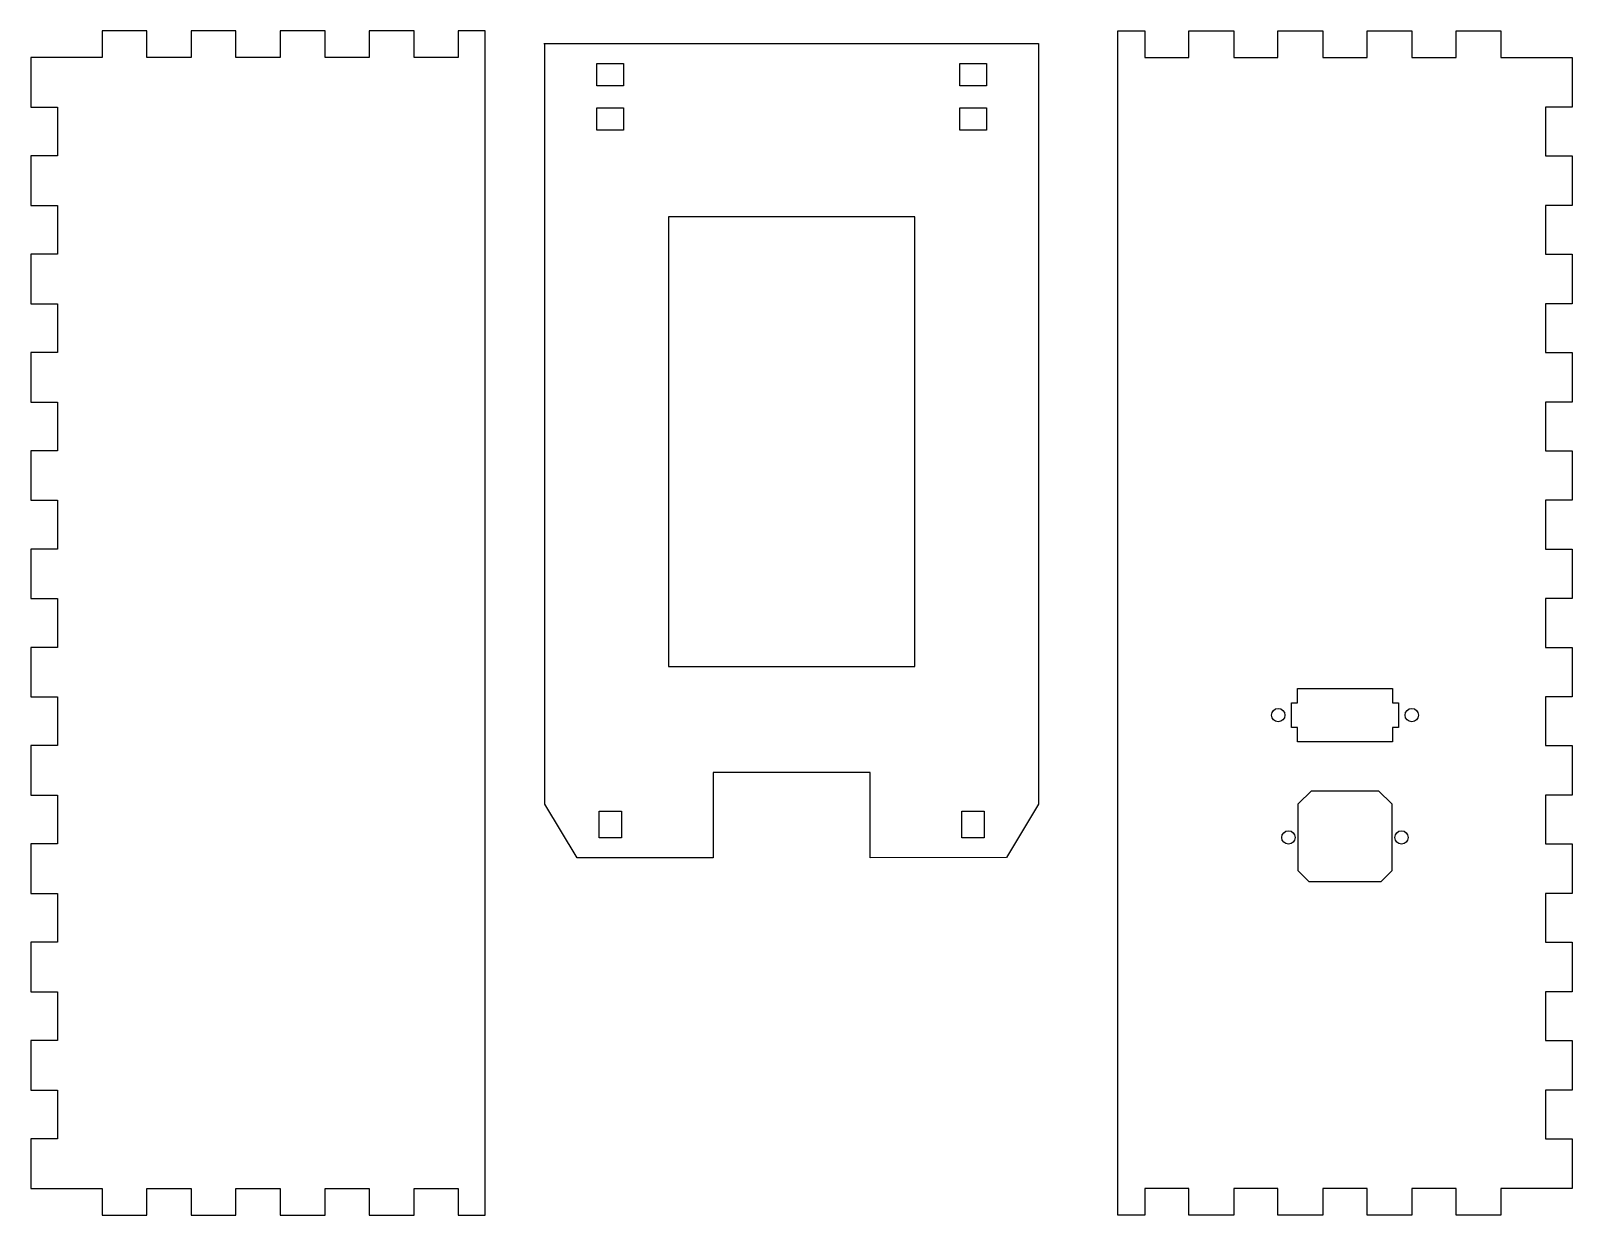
# Model space of a CAD drawing. Header units: millimetres. Extents: x 0 to 1137, y 0 to 1211.
# Drawn here: x 790.7 to 1137, y 221.4 to 487.5 of the extents above; entities that cross this region are included whole.
import ezdxf

# ---------------------------------------------------------------- set-up
doc = ezdxf.new("R2010")
doc.units = ezdxf.units.MM
doc.layers.add('decoupe', color=7, linetype='Continuous')

msp = doc.modelspace()

# ---------------------------------------------------------------- linework, layer by layer
at = {"layer": 'decoupe'}
for points in [[(892.81, 227.44), (892.81, 481.54), (892.81, 487.54), (886.71, 487.54), (886.71, 481.54), (886.71, 481.54), (876.81, 481.54), (876.81, 487.54), (866.71, 487.54), (866.71, 481.54), (856.81, 481.54), (856.81, 487.54), (846.71, 487.54), (846.71, 481.54), (836.81, 481.54), (836.81, 487.54), (826.71, 487.54), (826.71, 481.54), (816.81, 481.54), (816.81, 487.54), (806.71, 487.54), (806.71, 481.54), (796.71, 481.54), (790.71, 481.54), (790.71, 470.4), (796.71, 470.4), (796.71, 459.45), (790.71, 459.45), (790.71, 448.31), (796.71, 448.31), (796.71, 437.37), (790.71, 437.37), (790.71, 426.22), (796.71, 426.22), (796.71, 415.28), (790.71, 415.28), (790.71, 404.13), (796.71, 404.13), (796.71, 393.19), (790.71, 393.19), (790.71, 382.05), (796.71, 382.05), (796.71, 371.1), (790.71, 371.1), (790.71, 359.96), (796.71, 359.96), (796.71, 349.02), (790.71, 349.02), (790.71, 337.87), (796.71, 337.87), (796.71, 326.93), (790.71, 326.93), (790.71, 315.79), (796.71, 315.79), (796.71, 304.84), (790.71, 304.84), (790.71, 293.7), (796.71, 293.7), (796.71, 282.76), (790.71, 282.76), (790.71, 271.61), (796.71, 271.61), (796.71, 260.67), (790.71, 260.67), (790.71, 249.53), (796.71, 249.53), (796.71, 238.58), (790.71, 238.58), (790.71, 227.44), (796.71, 227.44), (806.71, 227.44), (806.71, 221.44), (816.81, 221.44), (816.81, 227.44), (826.71, 227.44), (826.71, 221.44), (836.81, 221.44), (836.81, 227.44), (846.71, 227.44), (846.71, 221.44), (856.81, 221.44), (856.81, 227.44), (866.71, 227.44), (866.71, 221.44), (876.81, 221.44), (876.81, 227.44), (886.71, 227.44), (886.71, 227.44), (886.71, 221.44), (892.81, 221.44)], [(1034.93, 227.44), (1034.93, 481.54), (1034.93, 487.54), (1041.03, 487.54), (1041.03, 481.54), (1041.03, 481.54), (1050.93, 481.54), (1050.93, 487.54), (1061.03, 487.54), (1061.03, 481.54), (1070.93, 481.54), (1070.93, 487.54), (1081.03, 487.54), (1081.03, 481.54), (1090.93, 481.54), (1090.93, 487.54), (1101.03, 487.54), (1101.03, 481.54), (1110.93, 481.54), (1110.93, 487.54), (1121.03, 487.54), (1121.03, 481.54), (1131.03, 481.54), (1137.03, 481.54), (1137.03, 470.4), (1131.03, 470.4), (1131.03, 459.45), (1137.03, 459.45), (1137.03, 448.31), (1131.03, 448.31), (1131.03, 437.37), (1137.03, 437.37), (1137.03, 426.22), (1131.03, 426.22), (1131.03, 415.28), (1137.03, 415.28), (1137.03, 404.13), (1131.03, 404.13), (1131.03, 393.19), (1137.03, 393.19), (1137.03, 382.05), (1131.03, 382.05), (1131.03, 371.1), (1137.03, 371.1), (1137.03, 359.96), (1131.03, 359.96), (1131.03, 349.02), (1137.03, 349.02), (1137.03, 337.87), (1131.03, 337.87), (1131.03, 326.93), (1137.03, 326.93), (1137.03, 315.79), (1131.03, 315.79), (1131.03, 304.84), (1137.03, 304.84), (1137.03, 293.7), (1131.03, 293.7), (1131.03, 282.76), (1137.03, 282.76), (1137.03, 271.61), (1131.03, 271.61), (1131.03, 260.67), (1137.03, 260.67), (1137.03, 249.53), (1131.03, 249.53), (1131.03, 238.58), (1137.03, 238.58), (1137.03, 227.44), (1131.03, 227.44), (1121.03, 227.44), (1121.03, 221.44), (1110.93, 221.44), (1110.93, 227.44), (1101.03, 227.44), (1101.03, 221.44), (1090.93, 221.44), (1090.93, 227.44), (1081.03, 227.44), (1081.03, 221.44), (1070.93, 221.44), (1070.93, 227.44), (1061.03, 227.44), (1061.03, 221.44), (1050.93, 221.44), (1050.93, 227.44), (1041.03, 227.44), (1041.03, 227.44), (1041.03, 221.44), (1034.93, 221.44)], [(917.91, 480.21), (923.91, 480.21), (923.91, 475.21), (917.91, 475.21)], [(999.41, 480.21), (1005.41, 480.21), (1005.41, 475.21), (999.41, 475.21)], [(917.91, 470.22), (923.91, 470.22), (923.91, 465.22), (917.91, 465.22)], [(999.41, 470.22), (1005.41, 470.22), (1005.41, 465.22), (999.41, 465.22)], [(1096.68, 331.04), (1096.68, 327.79), (1075.28, 327.79), (1075.28, 331.04), (1073.98, 331.04), (1073.98, 336.54), (1075.28, 336.54), (1075.28, 339.79), (1096.68, 339.79), (1096.68, 336.54), (1097.98, 336.54), (1097.98, 331.04)], [(918.41, 312.21), (923.41, 312.21), (923.41, 306.21), (918.41, 306.21)], [(999.91, 312.21), (1004.91, 312.21), (1004.91, 306.21), (999.91, 306.21)]]:
    msp.add_lwpolyline(points, close=True, dxfattribs=at)
for points in [[(906, 484.71), (1017.09, 484.71), (1017.09, 313.79), (1009.91, 301.77), (979.28, 301.71), (979.28, 320.89), (944.03, 320.89), (944.03, 301.71), (913.44, 301.71), (906.23, 313.79), (906.23, 484.71)], [(933.95, 344.71), (989.37, 344.71), (989.37, 445.71), (933.95, 445.71), (933.95, 344.71)], [(1078.44, 316.8), (1093.51, 316.8), (1096.48, 313.83), (1096.48, 298.77), (1094, 296.3), (1077.95, 296.3), (1075.48, 298.77), (1075.48, 313.83), (1078.44, 316.8)]]:
    msp.add_lwpolyline(points, dxfattribs=at)
for centre in [(1070.98, 333.79), (1100.98, 333.79), (1073.28, 306.3), (1098.68, 306.3)]:
    msp.add_circle(centre, 1.5, dxfattribs=at)

doc.saveas('drawing.dxf')
